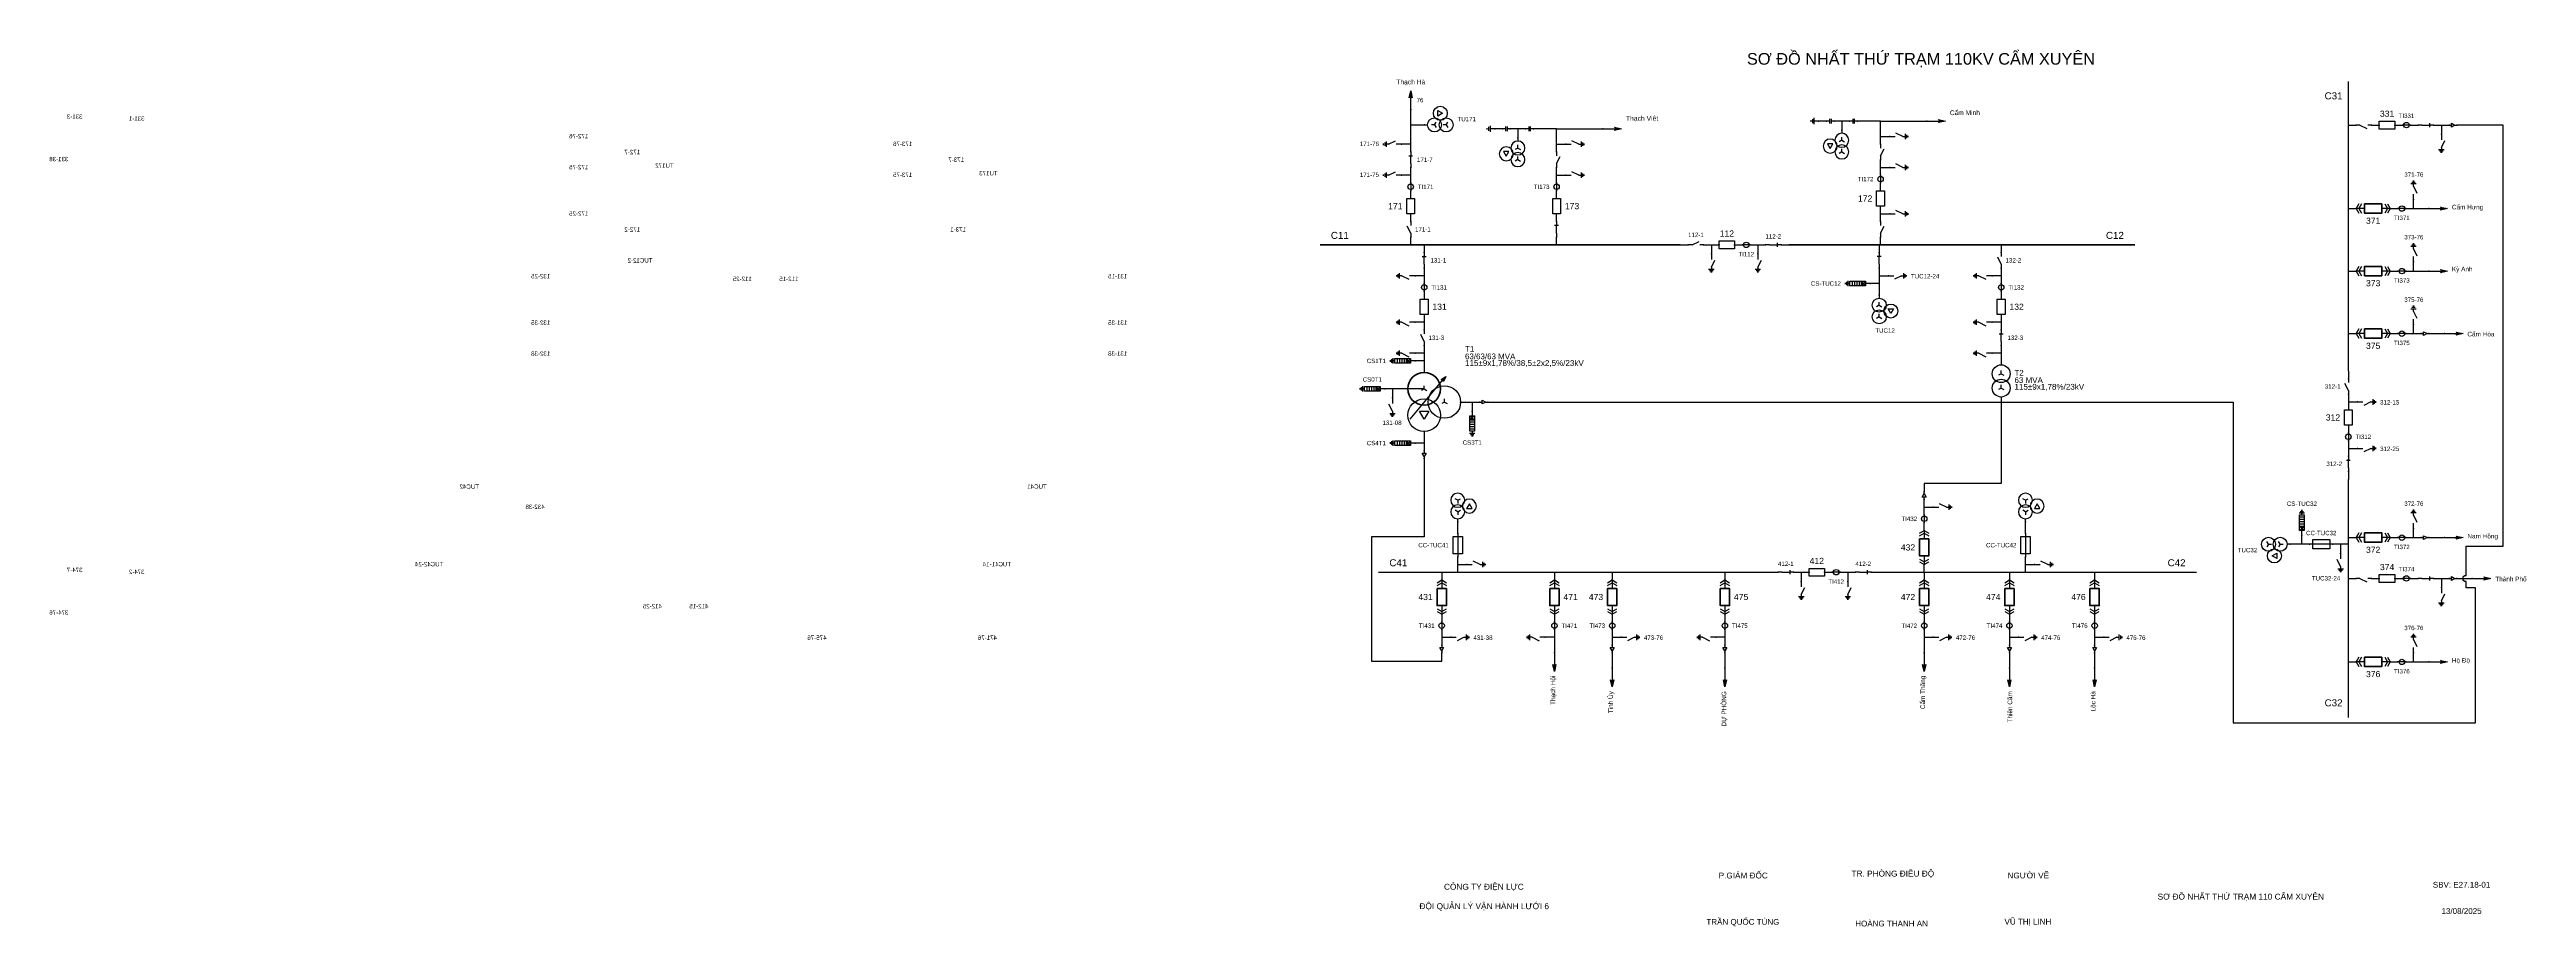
# Model space of a CAD drawing. Header units: millimetres. Extents: x -387 to 411, y 7 to 290.
import ezdxf

# ---------------------------------------------------------------- set-up
doc = ezdxf.new("R2010")
doc.units = ezdxf.units.MM
for name, color, linetype, lineweight in [('BUSBAR_110KV', 1, 'Continuous', 50), ('BUSBAR_22KV', 5, 'Continuous', 50), ('BUSBAR_35KV', 30, 'Continuous', 50), ('GROUND', 3, 'Continuous', 25), ('HV_110KV', 1, 'Continuous', 25), ('MV_22KV', 5, 'Continuous', 25), ('MV_35KV', 30, 'Continuous', 25)]:
    doc.layers.add(name, color=color, linetype=linetype, lineweight=lineweight)
doc.layers.add('SYM_PORTS', color=8, linetype='Continuous', plot=False)
doc.layers.add('TEXT', color=7, linetype='Continuous')
doc.styles.add('SLD_TEXT', font='arial.ttf')

# ---------------------------------------------------------------- blocks, each defined once
blk = doc.blocks.new('SYM_DISCONNECTOR_OPEN')
at = {"lineweight": 25}
for points in [[(0, -1.25), (-1.125, 1)], [(0, 2.5), (0, 1.25)], [(0, -1.25), (0, -2.5)]]:
    blk.add_lwpolyline(points, dxfattribs=at)
at = {"layer": 'SYM_PORTS'}
for p in [(0, 2.5), (0, -2.5)]:
    blk.add_point(p, dxfattribs=at)
blk.add_attdef('DEVICE_CODE', (1, -0.5), '', height=2)
blk = doc.blocks.new('SYM_CIRCUIT_BREAKER')
at = {"lineweight": 25}
blk.add_lwpolyline([(-1.25, 2.5), (1.25, 2.5), (1.25, -2.5), (-1.25, -2.5)], close=True, dxfattribs=at)
at = {"layer": 'SYM_PORTS'}
for p in [(0, 2.5), (0, -2.5)]:
    blk.add_point(p, dxfattribs=at)
blk.add_attdef('DEVICE_CODE', (2.25, -0.5), '', height=2)
at = {"flags": 1}
blk.add_attdef('RATING', (2.25, -3.5), '', height=2, dxfattribs=at)
blk = doc.blocks.new('SYM_CURRENT_TRANSFORMER')
at = {"lineweight": 25}
blk.add_lwpolyline([(0, 1.25), (0, -1.25)], dxfattribs=at)
blk.add_circle((0, 0), 0.875, dxfattribs=at)
at = {"layer": 'SYM_PORTS'}
for p in [(0, 1.25), (0, -1.25)]:
    blk.add_point(p, dxfattribs=at)
blk.add_attdef('DEVICE_CODE', (1.875, -1.75), '', height=2)
at = {"flags": 1}
blk.add_attdef('RATIO', (1.875, -4.75), '', height=2, dxfattribs=at)
blk = doc.blocks.new('SYM_EARTHING_SWITCH_OPEN')
at = {"lineweight": 25}
for points in [[(0, -1.25), (-1.125, 1)], [(0, 3), (0, 1.25)], [(-0.875, -2), (0.875, -2)], [(-0.5625, -2.4375), (0.5625, -2.4375)], [(-0.25, -2.875), (0.25, -2.875)], [(0, -1.25), (0, -2)]]:
    blk.add_lwpolyline(points, dxfattribs=at)
at = {"layer": 'SYM_PORTS'}
blk.add_point((0, 3), dxfattribs=at)
blk.add_attdef('DEVICE_CODE', (1.875, 0), '', height=2)
blk = doc.blocks.new('SYM_DISCONNECTOR_CLOSED')
at = {"lineweight": 25}
for points in [[(-0.625, 1.25), (0.625, 1.25)], [(0, 2.5), (0, 1.25)], [(0, -1.25), (0, 1.5)], [(0, -1.25), (0, -2.5)]]:
    blk.add_lwpolyline(points, dxfattribs=at)
at = {"layer": 'SYM_PORTS'}
for p in [(0, 2.5), (0, -2.5)]:
    blk.add_point(p, dxfattribs=at)
blk.add_attdef('DEVICE_CODE', (1.625, -0.5), '', height=2)
blk = doc.blocks.new('SYM_VOLTAGE_TRANSFORMER')
at = {"lineweight": 25}
for points in [[(0, 1.375), (-0.8625, 0.875)], [(0, 4.625), (0, 3.625)], [(0, 1.375), (0, 2.375)], [(0, 1.375), (0.8625, 0.875)], [(0, -2.375), (-0.8625, -2.875)], [(0, -2.375), (0, -1.375)], [(0, -2.375), (0.8625, -2.875)]]:
    blk.add_lwpolyline(points, dxfattribs=at)
blk.add_lwpolyline([(2.875, 0.25), (4.625, 0.25), (3.75, -1.25)], close=True, dxfattribs=at)
for centre in [(0, 1.375), (3.75, -0.5), (0, -2.375)]:
    blk.add_circle(centre, 2.25, dxfattribs=at)
at = {"layer": 'SYM_PORTS'}
blk.add_point((0, 4.625), dxfattribs=at)
blk.add_attdef('DEVICE_CODE', (7, 1.625), '', height=2)
at = {"flags": 1}
blk.add_attdef('RATIO', (7, -1.375), '', height=2, dxfattribs=at)
blk = doc.blocks.new('SYM_LINE_FEEDER_ARROW')
blk.add_hatch(color=7).paths.add_polyline_path([(0, -3), (-0.5, -0.75), (0, -1.25), (0.5, -0.75)])
at = {"lineweight": 25}
blk.add_lwpolyline([(0, 3), (0, -1.25)], dxfattribs=at)
blk.add_lwpolyline([(0, -3), (-0.5, -0.75), (0, -1.25), (0.5, -0.75)], close=True, dxfattribs=at)
at = {"layer": 'SYM_PORTS'}
blk.add_point((0, 3), dxfattribs=at)
blk.add_attdef('LINE_NAME', (1.5, 0), '', height=2)
blk = doc.blocks.new('SYM_COUPLING_CAPACITOR')
at = {"lineweight": 25}
for points in [[(-0.75, 0.25), (0.75, 0.25)], [(0, 1.25), (0, 0.25)], [(-0.75, -0.25), (0.75, -0.25)], [(0, -0.25), (0, -1.25)]]:
    blk.add_lwpolyline(points, dxfattribs=at)
at = {"layer": 'SYM_PORTS'}
for p in [(0, 1.25), (0, -1.25)]:
    blk.add_point(p, dxfattribs=at)
blk.add_attdef('DEVICE_CODE', (1.75, -1.75), '', height=2)
blk = doc.blocks.new('SYM_GROUND_SYMBOL')
at = {"lineweight": 25}
for points in [[(0, 1.25), (0, -0.25)], [(-1, -0.25), (1, -0.25)], [(-0.625, -0.75), (0.625, -0.75)], [(-0.25, -1.25), (0.25, -1.25)]]:
    blk.add_lwpolyline(points, dxfattribs=at)
at = {"layer": 'SYM_PORTS'}
blk.add_point((0, 1.25), dxfattribs=at)
blk = doc.blocks.new('SYM_SURGE_ARRESTER')
at = {"lineweight": 25}
for points in [[(-0.75, 2.5), (0.75, 2.5), (0.75, 1.25), (-0.75, 1.25)], [(-0.75, 1.25), (0.75, 1.25), (0.75, -2.5), (-0.75, -2.5)]]:
    blk.add_lwpolyline(points, close=True, dxfattribs=at)
for points in [[(-0.75, 2.5), (0.75, 1.25)], [(0.75, 2.5), (-0.75, 1.25)], [(-0.75, 0.5), (0.75, 0.5)], [(0, 4), (0, 2.5)], [(-0.875, -3.125), (0.875, -3.125)], [(-0.75, -0.25), (0.75, -0.25)], [(-0.75, -1), (0.75, -1)], [(-0.75, -1.75), (0.75, -1.75)], [(-0.5625, -3.5625), (0.5625, -3.5625)], [(-0.25, -4), (0.25, -4)], [(0, -2.5), (0, -3.125)]]:
    blk.add_lwpolyline(points, dxfattribs=at)
at = {"layer": 'SYM_PORTS'}
blk.add_point((0, 4), dxfattribs=at)
blk.add_attdef('DEVICE_CODE', (1.875, 1), '', height=2)
blk = doc.blocks.new('SYM_TRANSFORMER_3W')
blk.add_hatch(color=7).paths.add_polyline_path([(3.75, 8.25), (3.0125, 6.575), (2.2375, 7.225)])
at = {"lineweight": 25}
for points in [[(3.75, 8.25), (3.0125, 6.575), (2.2375, 7.225)], [(-4.75, -3), (-1.75, -3), (-3.25, -5.5)]]:
    blk.add_lwpolyline(points, close=True, dxfattribs=at)
for points in [[(-3.25, 4.25), (-8.5, 4.25)], [(-7.75, -5.5), (3.0125, 7.35)], [(-3.25, 4.25), (-4.1125, 3.75)], [(-3.25, 4.25), (-3.25, 5.25)], [(-3.25, 4.25), (-2.3875, 3.75)], [(3.25, 0), (2.3875, -0.5)], [(3.25, 0), (3.25, 1)], [(3.25, 0), (4.1125, -0.5)]]:
    blk.add_lwpolyline(points, dxfattribs=at)
at = {"lineweight": 50}
blk.add_circle((-3.25, 4.25), 5.25, dxfattribs=at)
at = {"lineweight": 25}
for centre in [(-3.25, -4.25), (3.25, 0)]:
    blk.add_circle(centre, 5.25, dxfattribs=at)
at = {"layer": 'SYM_PORTS'}
for p in [(-3.25, 9.5), (-8.5, 4.25), (8.5, 0), (-3.25, -9.5)]:
    blk.add_point(p, dxfattribs=at)
blk.add_attdef('DEVICE_CODE', (9.5, 6.5), '', height=2)
at = {"flags": 1}
for tag, p in [('VOLTAGE_RATIO', (9.5, 0.5)), ('POWER', (9.5, 3.5))]:
    blk.add_attdef(tag, p, '', height=2, dxfattribs=at)
blk = doc.blocks.new('SYM_CABLE_TERMINATION')
at = {"lineweight": 25}
blk.add_lwpolyline([(-0.625, 0.5), (0.625, 0.5), (0, -0.625)], close=True, dxfattribs=at)
for points in [[(0, 1.25), (0, 0.5)], [(0, -0.625), (0, -1.25)]]:
    blk.add_lwpolyline(points, dxfattribs=at)
at = {"layer": 'SYM_PORTS'}
for p in [(0, 1.25), (0, -1.25)]:
    blk.add_point(p, dxfattribs=at)
blk = doc.blocks.new('SYM_TRANSFORMER_2W')
at = {"lineweight": 25}
for points in [[(0, 2.3125), (-0.8625, 1.8125)], [(0, 2.3125), (0, 3.3125)], [(0, 2.3125), (0.8625, 1.8125)], [(0, -2.3125), (-0.8625, -2.8125)], [(0, -2.3125), (0, -1.3125)], [(0, -2.3125), (0.8625, -2.8125)]]:
    blk.add_lwpolyline(points, dxfattribs=at)
for centre in [(0, 2.3125), (0, -2.3125)]:
    blk.add_circle(centre, 2.875, dxfattribs=at)
at = {"layer": 'SYM_PORTS'}
for p in [(0, 5.1875), (0, -5.1875)]:
    blk.add_point(p, dxfattribs=at)
blk.add_attdef('DEVICE_CODE', (3.875, 2.1875), '', height=2)
at = {"flags": 1}
for tag, p in [('POWER', (3.875, -0.8125)), ('VOLTAGE_RATIO', (3.875, -3.8125))]:
    blk.add_attdef(tag, p, '', height=2, dxfattribs=at)
blk = doc.blocks.new('SYM_DRAWOUT_BREAKER')
at = {"lineweight": 25}
for points in [[(-1.5, 4.625), (0, 5.5), (1.5, 4.625)], [(-1.5, 3.75), (0, 4.625), (1.5, 3.75)], [(0, 5.5), (0, 2.75)], [(-1.5, -3.75), (0, -4.625), (1.5, -3.75)], [(-1.5, -4.625), (0, -5.5), (1.5, -4.625)], [(0, -2.75), (0, -5.5)]]:
    blk.add_lwpolyline(points, dxfattribs=at)
at = {"lineweight": 35}
blk.add_lwpolyline([(-1.5, 2.75), (1.5, 2.75), (1.5, -2.75), (-1.5, -2.75)], close=True, dxfattribs=at)
at = {"layer": 'SYM_PORTS'}
for p in [(0, 5.5), (0, -5.5)]:
    blk.add_point(p, dxfattribs=at)
blk.add_attdef('DEVICE_CODE', (2.5, 2.5), '', height=2)
at = {"flags": 1}
blk.add_attdef('RATING', (2.5, -0.5), '', height=2, dxfattribs=at)
blk = doc.blocks.new('SYM_FUSE_DISCONNECTOR')
at = {"lineweight": 25}
blk.add_lwpolyline([(-1.5, 2.75), (1.5, 2.75), (1.5, -2.75), (-1.5, -2.75)], close=True, dxfattribs=at)
blk.add_lwpolyline([(0, 3.75), (0, -3.75)], dxfattribs=at)
at = {"layer": 'SYM_PORTS'}
for p in [(0, 3.75), (0, -3.75)]:
    blk.add_point(p, dxfattribs=at)
blk.add_attdef('DEVICE_CODE', (2.5, 0.75), '', height=2)
at = {"flags": 1}
blk.add_attdef('RATING', (2.5, -2.25), '', height=2, dxfattribs=at)

msp = doc.modelspace()

# ---------------------------------------------------------------- linework, layer by layer
at = {"layer": 'BUSBAR_110KV', "const_width": 0.459}
for points in [[(22.4, 227.04), (138.51, 227.04)], [(173.42, 227.04), (284.88, 227.04)]]:
    msp.add_lwpolyline(points, dxfattribs=at)
at = {"layer": 'BUSBAR_22KV', "const_width": 0.459}
for points in [[(41.23, 121.54), (167.47, 121.54)], [(202.39, 121.54), (304.73, 121.54)]]:
    msp.add_lwpolyline(points, dxfattribs=at)
at = {"layer": 'BUSBAR_35KV', "const_width": 0.459}
for points in [[(353.61, 279.75), (353.61, 186.39)], [(353.61, 151.47), (353.61, 74.7)]]:
    msp.add_lwpolyline(points, dxfattribs=at)
at = {"layer": 'GROUND'}
for points in [[(81.2, 264.44), (78.71, 264.44)], [(185.52, 266.93), (183.03, 266.93)]]:
    msp.add_lwpolyline(points, dxfattribs=at)
at = {"layer": 'HV_110KV'}
for points in [[(51.66, 265.69), (51.66, 270.66)], [(51.66, 259.47), (51.66, 265.69)], [(51.66, 265.69), (56.07, 265.69)], [(86.19, 264.44), (83.7, 264.44)], [(88.68, 264.44), (86.19, 264.44)], [(86.19, 264.44), (86.19, 261.5)], [(98.64, 264.44), (91.18, 264.44)], [(98.64, 259.47), (98.64, 264.44)], [(98.64, 264.44), (113.57, 264.44)], [(190.51, 266.93), (188.02, 266.93)], [(193, 266.93), (190.51, 266.93)], [(190.51, 266.93), (190.51, 263.99)], [(202.96, 266.93), (195.5, 266.93)], [(202.96, 261.96), (202.96, 266.93)], [(202.96, 266.93), (217.89, 266.93)], [(51.66, 259.47), (48.72, 259.47)], [(51.66, 256.98), (51.66, 259.47)], [(98.64, 256.98), (98.64, 259.47)], [(98.64, 259.47), (101.58, 259.47)], [(202.96, 259.47), (202.96, 261.96)], [(202.96, 261.96), (205.9, 261.96)], [(51.66, 249.49), (48.72, 249.49)], [(51.66, 249.49), (51.66, 251.98)], [(51.66, 247), (51.66, 249.49)], [(98.64, 249.49), (98.64, 251.98)], [(98.64, 247), (98.64, 249.49)], [(98.64, 249.49), (101.58, 249.49)], [(202.96, 251.98), (202.96, 254.47)], [(202.96, 249.49), (202.96, 251.98)], [(202.96, 251.98), (205.9, 251.98)], [(51.66, 242.02), (51.66, 244.5)], [(98.64, 242.02), (98.64, 244.5)], [(202.96, 244.5), (202.96, 246.99)], [(202.96, 237.02), (202.96, 239.5)], [(51.66, 234.53), (51.66, 237.02)], [(98.64, 234.53), (98.64, 237.02)], [(202.96, 234.53), (202.96, 237.02)], [(202.96, 237.02), (205.9, 237.02)], [(51.66, 227.04), (51.66, 229.53)], [(56, 227.04), (56, 224.55)], [(98.64, 227.04), (98.64, 229.53)], [(138.51, 227.04), (141, 227.04)], [(146, 227.04), (148.48, 227.04)], [(148.48, 227.04), (148.48, 224.1)], [(148.48, 227.04), (150.97, 227.04)], [(155.97, 227.04), (158.46, 227.04)], [(160.96, 227.04), (163.45, 227.04)], [(163.45, 227.04), (163.45, 224.1)], [(163.45, 227.04), (165.94, 227.04)], [(170.94, 227.04), (173.42, 227.04)], [(202.54, 227.04), (202.54, 224.55)], [(202.96, 227.04), (202.96, 229.53)], [(241.81, 227.04), (241.81, 224.55)], [(56, 217.06), (53.06, 217.06)], [(56, 219.55), (56, 217.06)], [(56, 217.06), (56, 214.58)], [(202.54, 219.55), (202.54, 217.06)], [(202.54, 217.06), (205.48, 217.06)], [(202.54, 217.06), (202.54, 214.58)], [(241.81, 217.06), (238.87, 217.06)], [(241.81, 219.55), (241.81, 217.06)], [(241.81, 217.06), (241.81, 214.58)], [(56, 212.08), (56, 209.59)], [(202.54, 214.58), (199.6, 214.58)], [(202.54, 214.58), (202.54, 210.84)], [(241.81, 212.08), (241.81, 209.59)], [(56, 202.1), (53.06, 202.1)], [(56, 204.59), (56, 202.1)], [(56, 202.1), (56, 199.61)], [(241.81, 202.1), (238.87, 202.1)], [(241.81, 204.59), (241.81, 202.1)], [(241.81, 202.1), (241.81, 199.61)], [(56, 192.12), (53.06, 192.12)], [(56, 194.61), (56, 192.12)], [(56, 192.12), (56, 189.64)], [(241.81, 192.12), (238.87, 192.12)], [(241.81, 194.61), (241.81, 192.12)], [(241.81, 192.12), (241.81, 188.39)], [(56, 189.64), (53.06, 189.64)], [(56, 189.64), (56, 185.9)], [(45.77, 180.65), (43.28, 180.65)], [(50.75, 180.65), (45.77, 180.65)], [(45.77, 180.65), (45.77, 177.71)]]:
    msp.add_lwpolyline(points, dxfattribs=at)
at = {"layer": 'MV_22KV'}
for points in [[(241.81, 178.02), (241.81, 175.32), (241.81, 150.19), (217.01, 150.19), (217.01, 147.49)], [(56, 163.17), (53.06, 163.17)], [(56, 166.9), (56, 163.17)], [(56, 163.17), (56, 160.68)], [(56, 158.18), (56, 155.48), (56, 132.98), (39, 132.98), (39, 92.89), (61.64, 92.89), (61.64, 95.59)], [(217.01, 142.5), (217.01, 144.99)], [(66.8, 134.02), (66.8, 137.75)], [(217.01, 140.02), (217.01, 142.5)], [(217.01, 142.5), (219.95, 142.5)], [(217.01, 135.03), (217.01, 137.52)], [(249.62, 134.02), (249.62, 137.75)], [(61.64, 121.54), (61.64, 119.05)], [(66.8, 124.03), (66.8, 126.52)], [(66.8, 121.54), (66.8, 124.03)], [(66.8, 124.03), (69.74, 124.03)], [(97.94, 121.54), (97.94, 119.05)], [(116.54, 121.54), (116.54, 119.05)], [(152.84, 121.54), (152.84, 119.05)], [(167.47, 121.54), (169.96, 121.54)], [(174.96, 121.54), (177.45, 121.54)], [(177.45, 121.54), (177.45, 118.6)], [(177.45, 121.54), (179.93, 121.54)], [(184.93, 121.54), (187.42, 121.54)], [(189.92, 121.54), (192.41, 121.54)], [(192.41, 121.54), (192.41, 118.6)], [(192.41, 121.54), (194.9, 121.54)], [(199.9, 121.54), (202.39, 121.54)], [(217.01, 121.54), (217.01, 124.03)], [(217.01, 121.54), (217.01, 119.05)], [(244.46, 121.54), (244.46, 119.05)], [(249.62, 124.03), (249.62, 126.52)], [(249.62, 121.54), (249.62, 124.03)], [(249.62, 124.03), (252.56, 124.03)], [(271.91, 121.54), (271.91, 119.05)], [(61.64, 108.05), (61.64, 105.56)], [(97.94, 108.05), (97.94, 105.56)], [(116.54, 108.05), (116.54, 105.56)], [(152.84, 108.05), (152.84, 105.56)], [(217.01, 108.05), (217.01, 105.56)], [(244.46, 108.05), (244.46, 105.56)], [(271.91, 108.05), (271.91, 105.56)], [(61.64, 103.06), (61.64, 100.58)], [(61.64, 100.58), (64.58, 100.58)], [(61.64, 100.58), (61.64, 98.09)], [(97.94, 100.58), (95, 100.58)], [(97.94, 103.06), (97.94, 100.58)], [(97.94, 100.58), (97.94, 95.6)], [(116.54, 103.06), (116.54, 100.58)], [(116.54, 100.58), (119.48, 100.58)], [(116.54, 100.58), (116.54, 98.09)], [(152.84, 100.58), (149.9, 100.58)], [(152.84, 103.06), (152.84, 100.58)], [(152.84, 100.58), (152.84, 98.09)], [(217.01, 103.06), (217.01, 100.58)], [(217.01, 100.58), (219.95, 100.58)], [(217.01, 100.58), (217.01, 95.6)], [(244.46, 103.06), (244.46, 100.58)], [(244.46, 100.58), (247.4, 100.58)], [(244.46, 100.58), (244.46, 98.09)], [(271.91, 103.06), (271.91, 100.58)], [(271.91, 100.58), (274.85, 100.58)], [(271.91, 100.58), (271.91, 98.09)], [(116.54, 95.59), (116.54, 90.61)], [(152.84, 95.59), (152.84, 90.61)], [(244.46, 95.59), (244.46, 90.61)], [(271.91, 95.59), (271.91, 90.61)]]:
    msp.add_lwpolyline(points, dxfattribs=at)
at = {"layer": 'MV_35KV'}
msp.add_lwpolyline([(76.47, 176.4), (79.17, 176.4), (316.5, 176.4), (316.5, 72.98), (394.5, 72.98), (394.5, 116.48), (391.5, 116.48), (391.5, 118.53, -1), (391.5, 120.53), (391.5, 129.98), (403.5, 129.98), (403.5, 265.62), (391.23, 265.62), (388.53, 265.62)], format="xyb", dxfattribs=at)
for points in [[(353.61, 265.62), (356.09, 265.62)], [(361.09, 265.62), (363.58, 265.62)], [(368.58, 265.62), (371.07, 265.62)], [(373.57, 265.62), (376.06, 265.62)], [(381.06, 265.62), (383.55, 265.62)], [(383.55, 265.62), (383.55, 262.68)], [(383.55, 265.62), (386.03, 265.62)], [(374.57, 238.74), (374.57, 241.68)], [(353.61, 238.74), (356.09, 238.74)], [(367.09, 238.74), (369.58, 238.74)], [(372.08, 238.74), (374.57, 238.74)], [(374.57, 238.74), (379.55, 238.74)], [(353.61, 218.58), (356.09, 218.58)], [(367.09, 218.58), (369.58, 218.58)], [(372.08, 218.58), (374.57, 218.58)], [(374.57, 218.58), (374.57, 221.52)], [(374.57, 218.58), (379.55, 218.58)], [(374.57, 198.43), (374.57, 201.37)], [(353.61, 198.43), (356.09, 198.43)], [(367.09, 198.43), (369.58, 198.43)], [(372.08, 198.43), (374.57, 198.43)], [(374.57, 198.43), (377.06, 198.43)], [(379.56, 198.43), (384.53, 198.43)], [(353.61, 186.39), (353.61, 183.9)], [(67.75, 176.4), (71.48, 176.4)], [(71.48, 176.4), (71.48, 173.46)], [(71.48, 176.4), (73.97, 176.4)], [(353.61, 178.9), (353.61, 176.41)], [(353.61, 176.41), (356.55, 176.41)], [(353.61, 176.41), (353.61, 173.92)], [(353.61, 168.92), (353.61, 166.43)], [(353.61, 163.93), (353.61, 161.45)], [(353.61, 161.45), (356.55, 161.45)], [(353.61, 161.45), (353.61, 158.96)], [(353.61, 153.96), (353.61, 151.47)], [(374.57, 132.7), (374.57, 135.64)], [(338.64, 130.55), (334.91, 130.55)], [(338.64, 130.55), (338.64, 133.49)], [(341.13, 130.55), (338.64, 130.55)], [(351.12, 130.55), (348.63, 130.55)], [(353.61, 130.55), (351.12, 130.55)], [(351.12, 130.55), (351.12, 127.61)], [(353.61, 132.7), (356.09, 132.7)], [(367.09, 132.7), (369.58, 132.7)], [(372.08, 132.7), (374.57, 132.7)], [(374.57, 132.7), (377.06, 132.7)], [(379.56, 132.7), (384.53, 132.7)], [(353.61, 119.53), (356.09, 119.53)], [(361.09, 119.53), (363.58, 119.53)], [(368.58, 119.53), (371.07, 119.53)], [(373.57, 119.53), (376.06, 119.53)], [(381.06, 119.53), (383.55, 119.53)], [(383.55, 119.53), (383.55, 116.58)], [(383.55, 119.53), (386.03, 119.53)], [(388.53, 119.53), (393.51, 119.53)], [(353.61, 92.64), (356.09, 92.64)], [(367.09, 92.64), (369.58, 92.64)], [(372.08, 92.64), (374.57, 92.64)], [(374.57, 92.64), (374.57, 95.58)], [(374.57, 92.64), (379.55, 92.64)]]:
    msp.add_lwpolyline(points, dxfattribs=at)

# ---------------------------------------------------------------- block references
at = {"layer": 'GROUND', "rotation": 270}
for p in [(77.46, 264.44), (181.78, 266.93)]:
    msp.add_blockref('SYM_GROUND_SYMBOL', p, dxfattribs=at)
at = {"layer": 'HV_110KV'}
for name, p, rotation in [('SYM_LINE_FEEDER_ARROW', (51.66, 273.66), 180), ('SYM_COUPLING_CAPACITOR', (82.45, 264.44), 270), ('SYM_COUPLING_CAPACITOR', (89.93, 264.44), 270), ('SYM_LINE_FEEDER_ARROW', (116.57, 264.44), 90), ('SYM_COUPLING_CAPACITOR', (186.77, 266.93), 270), ('SYM_COUPLING_CAPACITOR', (194.25, 266.93), 270), ('SYM_LINE_FEEDER_ARROW', (220.89, 266.93), 90)]:
    msp.add_blockref(name, p, dxfattribs=dict(at, rotation=rotation))
ref = msp.add_blockref('SYM_VOLTAGE_TRANSFORMER', (60.7, 265.69), dxfattribs=dict(at, rotation=90))
ref.add_attrib('DEVICE_CODE', 'TU171', (66.73, 266.86), dxfattribs={"layer": 'TEXT', "height": 1.416, "style": 'SLD_TEXT'})
ref = msp.add_blockref('SYM_VOLTAGE_TRANSFORMER', (190.51, 259.37), dxfattribs=dict(at, xscale=-1))
ref.add_attrib('DEVICE_CODE', 'TU172', (185.67, 251.91), dxfattribs={"layer": 'TEXT', "extrusion": (0, 0, -1), "height": 1.416, "style": 'SLD_TEXT'})
ref = msp.add_blockref('SYM_EARTHING_SWITCH_OPEN', (208.9, 261.96), dxfattribs=dict(at, xscale=-1, rotation=90))
ref.add_attrib('DEVICE_CODE', '172-76', (213.18, 261.38), dxfattribs={"layer": 'TEXT', "extrusion": (0, 0, -1), "height": 1.416, "style": 'SLD_TEXT'})
ref = msp.add_blockref('SYM_DISCONNECTOR_OPEN', (202.96, 256.97), dxfattribs=dict(at, xscale=-1))
ref.add_attrib('DEVICE_CODE', '172-7', (196.5, 256.26), dxfattribs={"layer": 'TEXT', "extrusion": (0, 0, -1), "height": 1.416, "style": 'SLD_TEXT'})
ref = msp.add_blockref('SYM_EARTHING_SWITCH_OPEN', (104.58, 259.47), dxfattribs=dict(at, xscale=-1, rotation=90))
ref.add_attrib('DEVICE_CODE', '173-76', (108.86, 258.89), dxfattribs={"layer": 'TEXT', "extrusion": (0, 0, -1), "height": 1.416, "style": 'SLD_TEXT'})
ref = msp.add_blockref('SYM_DISCONNECTOR_OPEN', (98.64, 254.48), dxfattribs=dict(at, xscale=-1))
ref.add_attrib('DEVICE_CODE', '173-7', (92.18, 253.78), dxfattribs={"layer": 'TEXT', "extrusion": (0, 0, -1), "height": 1.416, "style": 'SLD_TEXT'})
ref = msp.add_blockref('SYM_VOLTAGE_TRANSFORMER', (86.19, 256.88), dxfattribs=dict(at, xscale=-1))
ref.add_attrib('DEVICE_CODE', 'TU173', (81.35, 249.43), dxfattribs={"layer": 'TEXT', "extrusion": (0, 0, -1), "height": 1.416, "style": 'SLD_TEXT'})
ref = msp.add_blockref('SYM_EARTHING_SWITCH_OPEN', (45.72, 259.47), dxfattribs=dict(at, rotation=270))
ref.add_attrib('DEVICE_CODE', '171-76', (35.28, 258.89), dxfattribs={"layer": 'TEXT', "height": 1.416, "style": 'SLD_TEXT'})
ref = msp.add_blockref('SYM_DISCONNECTOR_CLOSED', (51.66, 254.48), dxfattribs=at)
ref.add_attrib('DEVICE_CODE', '171-7', (53.69, 253.77), dxfattribs={"layer": 'TEXT', "height": 1.416, "style": 'SLD_TEXT'})
ref = msp.add_blockref('SYM_EARTHING_SWITCH_OPEN', (208.9, 251.98), dxfattribs=dict(at, xscale=-1, rotation=90))
ref.add_attrib('DEVICE_CODE', '172-75', (213.18, 251.41), dxfattribs={"layer": 'TEXT', "extrusion": (0, 0, -1), "height": 1.416, "style": 'SLD_TEXT'})
ref = msp.add_blockref('SYM_EARTHING_SWITCH_OPEN', (104.58, 249.49), dxfattribs=dict(at, xscale=-1, rotation=90))
ref.add_attrib('DEVICE_CODE', '173-75', (108.86, 248.92), dxfattribs={"layer": 'TEXT', "extrusion": (0, 0, -1), "height": 1.416, "style": 'SLD_TEXT'})
ref = msp.add_blockref('SYM_EARTHING_SWITCH_OPEN', (45.72, 249.49), dxfattribs=dict(at, rotation=270))
ref.add_attrib('DEVICE_CODE', '171-75', (35.28, 248.92), dxfattribs={"layer": 'TEXT', "height": 1.416, "style": 'SLD_TEXT'})
ref = msp.add_blockref('SYM_CURRENT_TRANSFORMER', (202.96, 248.24), dxfattribs=at)
ref.add_attrib('DEVICE_CODE', 'TI172', (195.62, 247.53), dxfattribs={"layer": 'TEXT', "height": 1.416, "style": 'SLD_TEXT'})
ref = msp.add_blockref('SYM_CIRCUIT_BREAKER', (51.66, 239.52), dxfattribs=at)
ref.add_attrib('DEVICE_CODE', '171', (44.39, 238.52), dxfattribs={"layer": 'TEXT', "height": 1.982, "style": 'SLD_TEXT'})
ref = msp.add_blockref('SYM_CURRENT_TRANSFORMER', (51.66, 245.75), dxfattribs=at)
ref.add_attrib('DEVICE_CODE', 'TI171', (53.94, 245.04), dxfattribs={"layer": 'TEXT', "height": 1.416, "style": 'SLD_TEXT'})
ref = msp.add_blockref('SYM_CURRENT_TRANSFORMER', (98.64, 245.75), dxfattribs=at)
ref.add_attrib('DEVICE_CODE', 'TI173', (91.31, 245.06), dxfattribs={"layer": 'TEXT', "height": 1.416, "style": 'SLD_TEXT'})
ref = msp.add_blockref('SYM_CIRCUIT_BREAKER', (98.64, 239.52), dxfattribs=at)
ref.add_attrib('DEVICE_CODE', '173', (101.3, 238.54), dxfattribs={"layer": 'TEXT', "height": 1.983, "style": 'SLD_TEXT'})
ref = msp.add_blockref('SYM_CIRCUIT_BREAKER', (202.96, 242), dxfattribs=at)
ref.add_attrib('DEVICE_CODE', '172', (195.69, 241.01), dxfattribs={"layer": 'TEXT', "height": 1.982, "style": 'SLD_TEXT'})
ref = msp.add_blockref('SYM_EARTHING_SWITCH_OPEN', (208.9, 237.02), dxfattribs=dict(at, xscale=-1, rotation=90))
ref.add_attrib('DEVICE_CODE', '172-25', (213.18, 236.44), dxfattribs={"layer": 'TEXT', "extrusion": (0, 0, -1), "height": 1.416, "style": 'SLD_TEXT'})
ref = msp.add_blockref('SYM_DISCONNECTOR_OPEN', (202.96, 232.03), dxfattribs=dict(at, xscale=-1))
ref.add_attrib('DEVICE_CODE', '172-2', (196.5, 231.32), dxfattribs={"layer": 'TEXT', "extrusion": (0, 0, -1), "height": 1.416, "style": 'SLD_TEXT'})
ref = msp.add_blockref('SYM_DISCONNECTOR_CLOSED', (98.64, 232.03), dxfattribs=dict(at, xscale=-1))
ref.add_attrib('DEVICE_CODE', '173-1', (91.56, 231.33), dxfattribs={"layer": 'TEXT', "extrusion": (0, 0, -1), "height": 1.416, "style": 'SLD_TEXT'})
ref = msp.add_blockref('SYM_DISCONNECTOR_OPEN', (51.66, 232.03), dxfattribs=at)
ref.add_attrib('DEVICE_CODE', '171-1', (53.06, 231.32), dxfattribs={"layer": 'TEXT', "height": 1.416, "style": 'SLD_TEXT'})
ref = msp.add_blockref('SYM_CIRCUIT_BREAKER', (153.47, 227.04), dxfattribs=dict(at, rotation=270))
ref.add_attrib('DEVICE_CODE', '112', (151.17, 229.7), dxfattribs={"layer": 'TEXT', "height": 1.982, "style": 'SLD_TEXT'})
ref = msp.add_blockref('SYM_DISCONNECTOR_CLOSED', (202.54, 222.05), dxfattribs=dict(at, xscale=-1))
ref.add_attrib('DEVICE_CODE', 'TUC12-2', (192.49, 221.34), dxfattribs={"layer": 'TEXT', "extrusion": (0, 0, -1), "height": 1.416, "style": 'SLD_TEXT'})
ref = msp.add_blockref('SYM_EARTHING_SWITCH_OPEN', (163.45, 221.1), dxfattribs=dict(at, xscale=-1))
ref.add_attrib('DEVICE_CODE', '112-25', (160.5, 215.4), dxfattribs={"layer": 'TEXT', "extrusion": (0, 0, -1), "height": 1.416, "style": 'SLD_TEXT'})
ref = msp.add_blockref('SYM_EARTHING_SWITCH_OPEN', (148.48, 221.1), dxfattribs=dict(at, xscale=-1))
ref.add_attrib('DEVICE_CODE', '112-15', (145.53, 215.4), dxfattribs={"layer": 'TEXT', "extrusion": (0, 0, -1), "height": 1.416, "style": 'SLD_TEXT'})
ref = msp.add_blockref('SYM_DISCONNECTOR_CLOSED', (56, 222.05), dxfattribs=at)
ref.add_attrib('DEVICE_CODE', '131-1', (58.03, 221.35), dxfattribs={"layer": 'TEXT', "height": 1.416, "style": 'SLD_TEXT'})
ref = msp.add_blockref('SYM_DISCONNECTOR_OPEN', (143.5, 227.04), dxfattribs=dict(at, rotation=270))
ref.add_attrib('DEVICE_CODE', '112-1', (140.97, 229.57), dxfattribs={"layer": 'TEXT', "height": 1.416, "style": 'SLD_TEXT'})
ref = msp.add_blockref('SYM_CURRENT_TRANSFORMER', (159.71, 227.04), dxfattribs=dict(at, rotation=270))
ref.add_attrib('DEVICE_CODE', 'TI112', (157.18, 223.34), dxfattribs={"layer": 'TEXT', "height": 1.416, "style": 'SLD_TEXT'})
ref = msp.add_blockref('SYM_DISCONNECTOR_CLOSED', (168.44, 227.04), dxfattribs=dict(at, rotation=270))
ref.add_attrib('DEVICE_CODE', '112-2', (165.91, 229.07), dxfattribs={"layer": 'TEXT', "height": 1.416, "style": 'SLD_TEXT'})
ref = msp.add_blockref('SYM_DISCONNECTOR_OPEN', (241.81, 222.05), dxfattribs=at)
ref.add_attrib('DEVICE_CODE', '132-2', (243.22, 221.35), dxfattribs={"layer": 'TEXT', "height": 1.416, "style": 'SLD_TEXT'})
ref = msp.add_blockref('SYM_EARTHING_SWITCH_OPEN', (235.87, 217.06), dxfattribs=dict(at, xscale=-1, rotation=270))
ref.add_attrib('DEVICE_CODE', '132-25', (225.44, 216.24), dxfattribs={"layer": 'TEXT', "extrusion": (0, 0, -1), "height": 1.416, "style": 'SLD_TEXT'})
ref = msp.add_blockref('SYM_EARTHING_SWITCH_OPEN', (50.06, 217.06), dxfattribs=dict(at, xscale=-1, rotation=270))
ref.add_attrib('DEVICE_CODE', '131-15', (39.62, 216.24), dxfattribs={"layer": 'TEXT', "extrusion": (0, 0, -1), "height": 1.416, "style": 'SLD_TEXT'})
ref = msp.add_blockref('SYM_SURGE_ARRESTER', (195.6, 214.58), dxfattribs=dict(at, rotation=270))
ref.add_attrib('DEVICE_CODE', 'CS-TUC12', (180.53, 213.87), dxfattribs={"layer": 'TEXT', "height": 1.416, "style": 'SLD_TEXT'})
ref = msp.add_blockref('SYM_EARTHING_SWITCH_OPEN', (208.48, 217.06), dxfattribs=dict(at, rotation=90))
ref.add_attrib('DEVICE_CODE', 'TUC12-24', (212.77, 216.23), dxfattribs={"layer": 'TEXT', "height": 1.416, "style": 'SLD_TEXT'})
ref = msp.add_blockref('SYM_CIRCUIT_BREAKER', (56, 207.09), dxfattribs=at)
ref.add_attrib('DEVICE_CODE', '131', (58.65, 206.11), dxfattribs={"layer": 'TEXT', "height": 1.983, "style": 'SLD_TEXT'})
ref = msp.add_blockref('SYM_CURRENT_TRANSFORMER', (56, 213.33), dxfattribs=at)
ref.add_attrib('DEVICE_CODE', 'TI131', (58.28, 212.63), dxfattribs={"layer": 'TEXT', "height": 1.416, "style": 'SLD_TEXT'})
ref = msp.add_blockref('SYM_VOLTAGE_TRANSFORMER', (202.54, 206.22), dxfattribs=at)
ref.add_attrib('DEVICE_CODE', 'TUC12', (201.29, 198.75), dxfattribs={"layer": 'TEXT', "height": 1.416, "style": 'SLD_TEXT'})
ref = msp.add_blockref('SYM_CIRCUIT_BREAKER', (241.81, 207.09), dxfattribs=at)
ref.add_attrib('DEVICE_CODE', '132', (244.47, 206.11), dxfattribs={"layer": 'TEXT', "height": 1.983, "style": 'SLD_TEXT'})
ref = msp.add_blockref('SYM_CURRENT_TRANSFORMER', (241.81, 213.33), dxfattribs=at)
ref.add_attrib('DEVICE_CODE', 'TI132', (244.09, 212.63), dxfattribs={"layer": 'TEXT', "height": 1.416, "style": 'SLD_TEXT'})
ref = msp.add_blockref('SYM_EARTHING_SWITCH_OPEN', (235.87, 202.1), dxfattribs=dict(at, xscale=-1, rotation=270))
ref.add_attrib('DEVICE_CODE', '132-35', (225.44, 201.28), dxfattribs={"layer": 'TEXT', "extrusion": (0, 0, -1), "height": 1.416, "style": 'SLD_TEXT'})
ref = msp.add_blockref('SYM_EARTHING_SWITCH_OPEN', (50.06, 202.1), dxfattribs=dict(at, xscale=-1, rotation=270))
ref.add_attrib('DEVICE_CODE', '131-35', (39.62, 201.28), dxfattribs={"layer": 'TEXT', "extrusion": (0, 0, -1), "height": 1.416, "style": 'SLD_TEXT'})
ref = msp.add_blockref('SYM_DISCONNECTOR_OPEN', (56, 197.11), dxfattribs=at)
ref.add_attrib('DEVICE_CODE', '131-3', (57.4, 196.41), dxfattribs={"layer": 'TEXT', "height": 1.416, "style": 'SLD_TEXT'})
ref = msp.add_blockref('SYM_DISCONNECTOR_CLOSED', (241.81, 197.11), dxfattribs=at)
ref.add_attrib('DEVICE_CODE', '132-3', (243.84, 196.41), dxfattribs={"layer": 'TEXT', "height": 1.416, "style": 'SLD_TEXT'})
ref = msp.add_blockref('SYM_EARTHING_SWITCH_OPEN', (235.87, 192.12), dxfattribs=dict(at, xscale=-1, rotation=270))
ref.add_attrib('DEVICE_CODE', '132-38', (225.44, 191.3), dxfattribs={"layer": 'TEXT', "extrusion": (0, 0, -1), "height": 1.416, "style": 'SLD_TEXT'})
ref = msp.add_blockref('SYM_EARTHING_SWITCH_OPEN', (50.06, 192.12), dxfattribs=dict(at, xscale=-1, rotation=270))
ref.add_attrib('DEVICE_CODE', '131-38', (39.62, 191.3), dxfattribs={"layer": 'TEXT', "extrusion": (0, 0, -1), "height": 1.416, "style": 'SLD_TEXT'})
ref = msp.add_blockref('SYM_TRANSFORMER_3W', (59.25, 176.4), dxfattribs=at)
ref.add_attrib('DEVICE_CODE', 'T1', (69.15, 192.59), dxfattribs={"layer": 'TEXT', "height": 1.824, "style": 'SLD_TEXT'})
ref = msp.add_blockref('SYM_SURGE_ARRESTER', (39.28, 180.65), dxfattribs=dict(at, rotation=270))
ref.add_attrib('DEVICE_CODE', 'CS0T1', (36.21, 182.96), dxfattribs={"layer": 'TEXT', "height": 1.416, "style": 'SLD_TEXT'})
ref = msp.add_blockref('SYM_SURGE_ARRESTER', (49.06, 189.64), dxfattribs=dict(at, rotation=270))
ref.add_attrib('DEVICE_CODE', 'CS1T1', (37.5, 188.93), dxfattribs={"layer": 'TEXT', "height": 1.416, "style": 'SLD_TEXT'})
ref = msp.add_blockref('SYM_TRANSFORMER_2W', (241.81, 183.2), dxfattribs=at)
ref.add_attrib('DEVICE_CODE', 'T2', (246.09, 184.92), dxfattribs={"layer": 'TEXT', "height": 1.824, "style": 'SLD_TEXT'})
ref = msp.add_blockref('SYM_EARTHING_SWITCH_OPEN', (45.77, 174.71), dxfattribs=at)
ref.add_attrib('DEVICE_CODE', '131-08', (42.57, 169.01), dxfattribs={"layer": 'TEXT', "height": 1.416, "style": 'SLD_TEXT'})
at = {"layer": 'MV_22KV'}
ref = msp.add_blockref('SYM_SURGE_ARRESTER', (49.06, 163.17), dxfattribs=dict(at, rotation=270))
ref.add_attrib('DEVICE_CODE', 'CS4T1', (37.5, 162.46), dxfattribs={"layer": 'TEXT', "height": 1.416, "style": 'SLD_TEXT'})
for name, p in [('SYM_CABLE_TERMINATION', (56, 159.43)), ('SYM_CABLE_TERMINATION', (61.64, 96.84)), ('SYM_CABLE_TERMINATION', (116.54, 96.84)), ('SYM_CABLE_TERMINATION', (152.84, 96.84)), ('SYM_CABLE_TERMINATION', (244.46, 96.84)), ('SYM_CABLE_TERMINATION', (271.91, 96.84)), ('SYM_LINE_FEEDER_ARROW', (97.94, 92.6)), ('SYM_LINE_FEEDER_ARROW', (116.54, 87.61)), ('SYM_LINE_FEEDER_ARROW', (152.84, 87.61)), ('SYM_LINE_FEEDER_ARROW', (217.01, 92.6)), ('SYM_LINE_FEEDER_ARROW', (244.46, 87.61)), ('SYM_LINE_FEEDER_ARROW', (271.91, 87.61))]:
    msp.add_blockref(name, p, dxfattribs=at)
ref = msp.add_blockref('SYM_VOLTAGE_TRANSFORMER', (249.62, 142.37), dxfattribs=dict(at, xscale=-1, rotation=180))
ref.add_attrib('DEVICE_CODE', 'TUC42', (248.37, 148.43), dxfattribs={"layer": 'TEXT', "extrusion": (0, 0, -1), "height": 1.416, "style": 'SLD_TEXT'})
ref = msp.add_blockref('SYM_EARTHING_SWITCH_OPEN', (222.95, 142.5), dxfattribs=dict(at, xscale=-1, rotation=90))
ref.add_attrib('DEVICE_CODE', '432-38', (227.24, 141.93), dxfattribs={"layer": 'TEXT', "extrusion": (0, 0, -1), "height": 1.416, "style": 'SLD_TEXT'})
ref = msp.add_blockref('SYM_VOLTAGE_TRANSFORMER', (66.8, 142.37), dxfattribs=dict(at, xscale=-1, rotation=180))
ref.add_attrib('DEVICE_CODE', 'TUC41', (65.54, 148.43), dxfattribs={"layer": 'TEXT', "extrusion": (0, 0, -1), "height": 1.416, "style": 'SLD_TEXT'})
at = {"layer": 'MV_22KV', "rotation": 180}
msp.add_blockref('SYM_CABLE_TERMINATION', (217.01, 146.24), dxfattribs=at)
at = {"layer": 'MV_22KV'}
ref = msp.add_blockref('SYM_CURRENT_TRANSFORMER', (217.01, 138.77), dxfattribs=at)
ref.add_attrib('DEVICE_CODE', 'TI432', (209.68, 138.07), dxfattribs={"layer": 'TEXT', "height": 1.416, "style": 'SLD_TEXT'})
ref = msp.add_blockref('SYM_FUSE_DISCONNECTOR', (66.8, 130.27), dxfattribs=at)
ref.add_attrib('DEVICE_CODE', 'CC-TUC41', (54.12, 129.56), dxfattribs={"layer": 'TEXT', "height": 1.416, "style": 'SLD_TEXT'})
ref = msp.add_blockref('SYM_DRAWOUT_BREAKER', (217.01, 129.53), dxfattribs=at)
ref.add_attrib('DEVICE_CODE', '432', (209.49, 128.55), dxfattribs={"layer": 'TEXT', "height": 1.983, "style": 'SLD_TEXT'})
ref = msp.add_blockref('SYM_FUSE_DISCONNECTOR', (249.62, 130.27), dxfattribs=at)
ref.add_attrib('DEVICE_CODE', 'CC-TUC42', (236.94, 129.56), dxfattribs={"layer": 'TEXT', "height": 1.416, "style": 'SLD_TEXT'})
ref = msp.add_blockref('SYM_EARTHING_SWITCH_OPEN', (255.56, 124.03), dxfattribs=dict(at, xscale=-1, rotation=90))
ref.add_attrib('DEVICE_CODE', 'TUC42-24', (259.85, 123.45), dxfattribs={"layer": 'TEXT', "extrusion": (0, 0, -1), "height": 1.416, "style": 'SLD_TEXT'})
ref = msp.add_blockref('SYM_EARTHING_SWITCH_OPEN', (72.74, 124.03), dxfattribs=dict(at, xscale=-1, rotation=90))
ref.add_attrib('DEVICE_CODE', 'TUC41-14', (77.02, 123.45), dxfattribs={"layer": 'TEXT', "extrusion": (0, 0, -1), "height": 1.416, "style": 'SLD_TEXT'})
ref = msp.add_blockref('SYM_DISCONNECTOR_CLOSED', (172.46, 121.54), dxfattribs=dict(at, rotation=270))
ref.add_attrib('DEVICE_CODE', '412-1', (169.93, 123.57), dxfattribs={"layer": 'TEXT', "height": 1.416, "style": 'SLD_TEXT'})
ref = msp.add_blockref('SYM_CIRCUIT_BREAKER', (182.43, 121.54), dxfattribs=dict(at, rotation=270))
ref.add_attrib('DEVICE_CODE', '412', (180.13, 124.2), dxfattribs={"layer": 'TEXT', "height": 1.982, "style": 'SLD_TEXT'})
ref = msp.add_blockref('SYM_CURRENT_TRANSFORMER', (188.67, 121.54), dxfattribs=dict(at, rotation=270))
ref.add_attrib('DEVICE_CODE', 'TI412', (186.14, 117.84), dxfattribs={"layer": 'TEXT', "height": 1.416, "style": 'SLD_TEXT'})
ref = msp.add_blockref('SYM_DISCONNECTOR_CLOSED', (197.4, 121.54), dxfattribs=dict(at, rotation=270))
ref.add_attrib('DEVICE_CODE', '412-2', (194.87, 123.57), dxfattribs={"layer": 'TEXT', "height": 1.416, "style": 'SLD_TEXT'})
ref = msp.add_blockref('SYM_EARTHING_SWITCH_OPEN', (192.41, 115.6), dxfattribs=dict(at, xscale=-1))
ref.add_attrib('DEVICE_CODE', '412-25', (189.46, 109.9), dxfattribs={"layer": 'TEXT', "extrusion": (0, 0, -1), "height": 1.416, "style": 'SLD_TEXT'})
ref = msp.add_blockref('SYM_EARTHING_SWITCH_OPEN', (177.45, 115.6), dxfattribs=dict(at, xscale=-1))
ref.add_attrib('DEVICE_CODE', '412-15', (174.49, 109.9), dxfattribs={"layer": 'TEXT', "extrusion": (0, 0, -1), "height": 1.416, "style": 'SLD_TEXT'})
ref = msp.add_blockref('SYM_DRAWOUT_BREAKER', (61.64, 113.55), dxfattribs=at)
ref.add_attrib('DEVICE_CODE', '431', (54.12, 112.57), dxfattribs={"layer": 'TEXT', "height": 1.983, "style": 'SLD_TEXT'})
ref = msp.add_blockref('SYM_DRAWOUT_BREAKER', (97.94, 113.55), dxfattribs=at)
ref.add_attrib('DEVICE_CODE', '471', (100.85, 112.56), dxfattribs={"layer": 'TEXT', "height": 1.982, "style": 'SLD_TEXT'})
ref = msp.add_blockref('SYM_DRAWOUT_BREAKER', (116.54, 113.55), dxfattribs=at)
ref.add_attrib('DEVICE_CODE', '473', (109.02, 112.57), dxfattribs={"layer": 'TEXT', "height": 1.983, "style": 'SLD_TEXT'})
ref = msp.add_blockref('SYM_DRAWOUT_BREAKER', (152.84, 113.55), dxfattribs=at)
ref.add_attrib('DEVICE_CODE', '475', (155.75, 112.58), dxfattribs={"layer": 'TEXT', "height": 1.986, "style": 'SLD_TEXT'})
ref = msp.add_blockref('SYM_DRAWOUT_BREAKER', (217.01, 113.55), dxfattribs=at)
ref.add_attrib('DEVICE_CODE', '472', (209.49, 112.56), dxfattribs={"layer": 'TEXT', "height": 1.982, "style": 'SLD_TEXT'})
ref = msp.add_blockref('SYM_DRAWOUT_BREAKER', (244.46, 113.55), dxfattribs=at)
ref.add_attrib('DEVICE_CODE', '474', (236.94, 112.56), dxfattribs={"layer": 'TEXT', "height": 1.985, "style": 'SLD_TEXT'})
ref = msp.add_blockref('SYM_DRAWOUT_BREAKER', (271.91, 113.55), dxfattribs=at)
ref.add_attrib('DEVICE_CODE', '476', (264.39, 112.57), dxfattribs={"layer": 'TEXT', "height": 1.983, "style": 'SLD_TEXT'})
ref = msp.add_blockref('SYM_CURRENT_TRANSFORMER', (61.64, 104.31), dxfattribs=at)
ref.add_attrib('DEVICE_CODE', 'TI431', (54.3, 103.62), dxfattribs={"layer": 'TEXT', "height": 1.416, "style": 'SLD_TEXT'})
ref = msp.add_blockref('SYM_CURRENT_TRANSFORMER', (97.94, 104.31), dxfattribs=at)
ref.add_attrib('DEVICE_CODE', 'TI471', (100.22, 103.6), dxfattribs={"layer": 'TEXT', "height": 1.416, "style": 'SLD_TEXT'})
ref = msp.add_blockref('SYM_CURRENT_TRANSFORMER', (116.54, 104.31), dxfattribs=at)
ref.add_attrib('DEVICE_CODE', 'TI473', (109.2, 103.62), dxfattribs={"layer": 'TEXT', "height": 1.416, "style": 'SLD_TEXT'})
ref = msp.add_blockref('SYM_CURRENT_TRANSFORMER', (152.84, 104.31), dxfattribs=at)
ref.add_attrib('DEVICE_CODE', 'TI475', (155.12, 103.62), dxfattribs={"layer": 'TEXT', "height": 1.416, "style": 'SLD_TEXT'})
ref = msp.add_blockref('SYM_CURRENT_TRANSFORMER', (217.01, 104.31), dxfattribs=at)
ref.add_attrib('DEVICE_CODE', 'TI472', (209.68, 103.6), dxfattribs={"layer": 'TEXT', "height": 1.416, "style": 'SLD_TEXT'})
ref = msp.add_blockref('SYM_CURRENT_TRANSFORMER', (244.46, 104.31), dxfattribs=at)
ref.add_attrib('DEVICE_CODE', 'TI474', (237.13, 103.61), dxfattribs={"layer": 'TEXT', "height": 1.416, "style": 'SLD_TEXT'})
ref = msp.add_blockref('SYM_CURRENT_TRANSFORMER', (271.91, 104.31), dxfattribs=at)
ref.add_attrib('DEVICE_CODE', 'TI476', (264.58, 103.62), dxfattribs={"layer": 'TEXT', "height": 1.416, "style": 'SLD_TEXT'})
ref = msp.add_blockref('SYM_EARTHING_SWITCH_OPEN', (146.9, 100.58), dxfattribs=dict(at, xscale=-1, rotation=270))
ref.add_attrib('DEVICE_CODE', '475-76', (136.47, 99.75), dxfattribs={"layer": 'TEXT', "extrusion": (0, 0, -1), "height": 1.416, "style": 'SLD_TEXT'})
ref = msp.add_blockref('SYM_EARTHING_SWITCH_OPEN', (92, 100.58), dxfattribs=dict(at, xscale=-1, rotation=270))
ref.add_attrib('DEVICE_CODE', '471-76', (81.57, 99.75), dxfattribs={"layer": 'TEXT', "extrusion": (0, 0, -1), "height": 1.416, "style": 'SLD_TEXT'})
ref = msp.add_blockref('SYM_EARTHING_SWITCH_OPEN', (67.58, 100.58), dxfattribs=dict(at, rotation=90))
ref.add_attrib('DEVICE_CODE', '431-38', (71.86, 99.75), dxfattribs={"layer": 'TEXT', "height": 1.416, "style": 'SLD_TEXT'})
ref = msp.add_blockref('SYM_EARTHING_SWITCH_OPEN', (122.48, 100.58), dxfattribs=dict(at, rotation=90))
ref.add_attrib('DEVICE_CODE', '473-76', (126.76, 99.75), dxfattribs={"layer": 'TEXT', "height": 1.416, "style": 'SLD_TEXT'})
ref = msp.add_blockref('SYM_EARTHING_SWITCH_OPEN', (222.95, 100.58), dxfattribs=dict(at, rotation=90))
ref.add_attrib('DEVICE_CODE', '472-76', (227.24, 99.75), dxfattribs={"layer": 'TEXT', "height": 1.416, "style": 'SLD_TEXT'})
ref = msp.add_blockref('SYM_EARTHING_SWITCH_OPEN', (250.4, 100.58), dxfattribs=dict(at, rotation=90))
ref.add_attrib('DEVICE_CODE', '474-76', (254.69, 99.75), dxfattribs={"layer": 'TEXT', "height": 1.416, "style": 'SLD_TEXT'})
ref = msp.add_blockref('SYM_EARTHING_SWITCH_OPEN', (277.85, 100.58), dxfattribs=dict(at, rotation=90))
ref.add_attrib('DEVICE_CODE', '476-76', (282.13, 99.75), dxfattribs={"layer": 'TEXT', "height": 1.416, "style": 'SLD_TEXT'})
at = {"layer": 'MV_35KV'}
ref = msp.add_blockref('SYM_DISCONNECTOR_CLOSED', (378.56, 265.62), dxfattribs=dict(at, xscale=-1, rotation=270))
ref.add_attrib('DEVICE_CODE', '331-3', (376.03, 267.68), dxfattribs={"layer": 'TEXT', "extrusion": (0, 0, -1), "height": 1.416, "style": 'SLD_TEXT'})
ref = msp.add_blockref('SYM_DISCONNECTOR_OPEN', (358.59, 265.62), dxfattribs=dict(at, xscale=-1, rotation=270))
ref.add_attrib('DEVICE_CODE', '331-1', (356.07, 267.05), dxfattribs={"layer": 'TEXT', "extrusion": (0, 0, -1), "height": 1.416, "style": 'SLD_TEXT'})
ref = msp.add_blockref('SYM_CIRCUIT_BREAKER', (366.08, 265.62), dxfattribs=dict(at, rotation=270))
ref.add_attrib('DEVICE_CODE', '331', (363.77, 268.32), dxfattribs={"layer": 'TEXT', "height": 1.983, "style": 'SLD_TEXT'})
ref = msp.add_blockref('SYM_CURRENT_TRANSFORMER', (372.32, 265.62), dxfattribs=dict(at, rotation=270))
ref.add_attrib('DEVICE_CODE', 'TI331', (369.79, 267.93), dxfattribs={"layer": 'TEXT', "height": 1.416, "style": 'SLD_TEXT'})
at = {"layer": 'MV_35KV', "rotation": 90}
for name, p in [('SYM_CABLE_TERMINATION', (387.28, 265.62)), ('SYM_LINE_FEEDER_ARROW', (382.55, 238.74)), ('SYM_LINE_FEEDER_ARROW', (382.55, 218.58)), ('SYM_CABLE_TERMINATION', (378.31, 198.43)), ('SYM_LINE_FEEDER_ARROW', (387.53, 198.43)), ('SYM_CABLE_TERMINATION', (75.22, 176.4)), ('SYM_CABLE_TERMINATION', (378.31, 132.7)), ('SYM_LINE_FEEDER_ARROW', (387.53, 132.7)), ('SYM_CABLE_TERMINATION', (387.28, 119.53)), ('SYM_LINE_FEEDER_ARROW', (396.51, 119.53)), ('SYM_LINE_FEEDER_ARROW', (382.55, 92.64))]:
    msp.add_blockref(name, p, dxfattribs=at)
at = {"layer": 'MV_35KV'}
ref = msp.add_blockref('SYM_EARTHING_SWITCH_OPEN', (383.55, 259.68), dxfattribs=dict(at, xscale=-1))
ref.add_attrib('DEVICE_CODE', '331-38', (380.59, 253.98), dxfattribs={"layer": 'TEXT', "extrusion": (0, 0, -1), "height": 1.416, "style": 'SLD_TEXT'})
ref = msp.add_blockref('SYM_EARTHING_SWITCH_OPEN', (374.57, 244.68), dxfattribs=dict(at, rotation=180))
ref.add_attrib('DEVICE_CODE', '371-76', (371.62, 248.98), dxfattribs={"layer": 'TEXT', "height": 1.416, "style": 'SLD_TEXT'})
ref = msp.add_blockref('SYM_DRAWOUT_BREAKER', (361.59, 238.74), dxfattribs=dict(at, rotation=270))
ref.add_attrib('DEVICE_CODE', '371', (359.29, 233.84), dxfattribs={"layer": 'TEXT', "height": 1.983, "style": 'SLD_TEXT'})
ref = msp.add_blockref('SYM_CURRENT_TRANSFORMER', (370.83, 238.74), dxfattribs=dict(at, rotation=270))
ref.add_attrib('DEVICE_CODE', 'TI371', (368.3, 235.03), dxfattribs={"layer": 'TEXT', "height": 1.416, "style": 'SLD_TEXT'})
ref = msp.add_blockref('SYM_EARTHING_SWITCH_OPEN', (374.57, 224.52), dxfattribs=dict(at, rotation=180))
ref.add_attrib('DEVICE_CODE', '373-76', (371.62, 228.83), dxfattribs={"layer": 'TEXT', "height": 1.416, "style": 'SLD_TEXT'})
ref = msp.add_blockref('SYM_DRAWOUT_BREAKER', (361.59, 218.58), dxfattribs=dict(at, rotation=270))
ref.add_attrib('DEVICE_CODE', '373', (359.29, 213.69), dxfattribs={"layer": 'TEXT', "height": 1.983, "style": 'SLD_TEXT'})
ref = msp.add_blockref('SYM_CURRENT_TRANSFORMER', (370.83, 218.58), dxfattribs=dict(at, rotation=270))
ref.add_attrib('DEVICE_CODE', 'TI373', (368.3, 214.88), dxfattribs={"layer": 'TEXT', "height": 1.416, "style": 'SLD_TEXT'})
ref = msp.add_blockref('SYM_EARTHING_SWITCH_OPEN', (374.57, 204.37), dxfattribs=dict(at, rotation=180))
ref.add_attrib('DEVICE_CODE', '375-76', (371.62, 208.67), dxfattribs={"layer": 'TEXT', "height": 1.416, "style": 'SLD_TEXT'})
ref = msp.add_blockref('SYM_DRAWOUT_BREAKER', (361.59, 198.43), dxfattribs=dict(at, rotation=270))
ref.add_attrib('DEVICE_CODE', '375', (359.29, 193.53), dxfattribs={"layer": 'TEXT', "height": 1.983, "style": 'SLD_TEXT'})
ref = msp.add_blockref('SYM_CURRENT_TRANSFORMER', (370.83, 198.43), dxfattribs=dict(at, rotation=270))
ref.add_attrib('DEVICE_CODE', 'TI375', (368.3, 194.73), dxfattribs={"layer": 'TEXT', "height": 1.416, "style": 'SLD_TEXT'})
ref = msp.add_blockref('SYM_DISCONNECTOR_OPEN', (353.61, 181.4), dxfattribs=at)
ref.add_attrib('DEVICE_CODE', '312-1', (346.02, 180.7), dxfattribs={"layer": 'TEXT', "height": 1.416, "style": 'SLD_TEXT'})
ref = msp.add_blockref('SYM_EARTHING_SWITCH_OPEN', (359.55, 176.41), dxfattribs=dict(at, rotation=90))
ref.add_attrib('DEVICE_CODE', '312-15', (363.83, 175.59), dxfattribs={"layer": 'TEXT', "height": 1.416, "style": 'SLD_TEXT'})
ref = msp.add_blockref('SYM_SURGE_ARRESTER', (71.48, 169.46), dxfattribs=at)
ref.add_attrib('DEVICE_CODE', 'CS3T1', (68.4, 162.62), dxfattribs={"layer": 'TEXT', "height": 1.416, "style": 'SLD_TEXT'})
ref = msp.add_blockref('SYM_CIRCUIT_BREAKER', (353.61, 171.42), dxfattribs=at)
ref.add_attrib('DEVICE_CODE', '312', (346.34, 170.44), dxfattribs={"layer": 'TEXT', "height": 1.983, "style": 'SLD_TEXT'})
ref = msp.add_blockref('SYM_CURRENT_TRANSFORMER', (353.61, 165.18), dxfattribs=at)
ref.add_attrib('DEVICE_CODE', 'TI312', (355.89, 164.49), dxfattribs={"layer": 'TEXT', "height": 1.416, "style": 'SLD_TEXT'})
ref = msp.add_blockref('SYM_EARTHING_SWITCH_OPEN', (359.55, 161.45), dxfattribs=dict(at, rotation=90))
ref.add_attrib('DEVICE_CODE', '312-25', (363.83, 160.62), dxfattribs={"layer": 'TEXT', "height": 1.416, "style": 'SLD_TEXT'})
ref = msp.add_blockref('SYM_DISCONNECTOR_CLOSED', (353.61, 156.46), dxfattribs=at)
ref.add_attrib('DEVICE_CODE', '312-2', (346.52, 155.76), dxfattribs={"layer": 'TEXT', "height": 1.416, "style": 'SLD_TEXT'})
ref = msp.add_blockref('SYM_SURGE_ARRESTER', (338.64, 137.49), dxfattribs=dict(at, rotation=180))
ref.add_attrib('DEVICE_CODE', 'CS-TUC32', (333.81, 142.92), dxfattribs={"layer": 'TEXT', "height": 1.416, "style": 'SLD_TEXT'})
ref = msp.add_blockref('SYM_EARTHING_SWITCH_OPEN', (374.57, 138.64), dxfattribs=dict(at, rotation=180))
ref.add_attrib('DEVICE_CODE', '372-76', (371.62, 142.94), dxfattribs={"layer": 'TEXT', "height": 1.416, "style": 'SLD_TEXT'})
ref = msp.add_blockref('SYM_VOLTAGE_TRANSFORMER', (330.28, 130.55), dxfattribs=dict(at, rotation=270))
ref.add_attrib('DEVICE_CODE', 'TUC32', (317.99, 127.97), dxfattribs={"layer": 'TEXT', "height": 1.416, "style": 'SLD_TEXT'})
ref = msp.add_blockref('SYM_FUSE_DISCONNECTOR', (344.88, 130.55), dxfattribs=dict(at, rotation=270))
ref.add_attrib('DEVICE_CODE', 'CC-TUC32', (339.99, 133.48), dxfattribs={"layer": 'TEXT', "height": 1.416, "style": 'SLD_TEXT'})
ref = msp.add_blockref('SYM_DRAWOUT_BREAKER', (361.59, 132.7), dxfattribs=dict(at, rotation=270))
ref.add_attrib('DEVICE_CODE', '372', (359.29, 127.8), dxfattribs={"layer": 'TEXT', "height": 1.983, "style": 'SLD_TEXT'})
ref = msp.add_blockref('SYM_CURRENT_TRANSFORMER', (370.83, 132.7), dxfattribs=dict(at, rotation=270))
ref.add_attrib('DEVICE_CODE', 'TI372', (368.3, 128.99), dxfattribs={"layer": 'TEXT', "height": 1.416, "style": 'SLD_TEXT'})
ref = msp.add_blockref('SYM_DISCONNECTOR_CLOSED', (378.56, 119.53), dxfattribs=dict(at, xscale=-1, rotation=270))
ref.add_attrib('DEVICE_CODE', '374-7', (376.03, 121.58), dxfattribs={"layer": 'TEXT', "extrusion": (0, 0, -1), "height": 1.416, "style": 'SLD_TEXT'})
ref = msp.add_blockref('SYM_DISCONNECTOR_OPEN', (358.59, 119.53), dxfattribs=dict(at, xscale=-1, rotation=270))
ref.add_attrib('DEVICE_CODE', '374-2', (356.07, 120.95), dxfattribs={"layer": 'TEXT', "extrusion": (0, 0, -1), "height": 1.416, "style": 'SLD_TEXT'})
ref = msp.add_blockref('SYM_EARTHING_SWITCH_OPEN', (351.12, 124.61), dxfattribs=at)
ref.add_attrib('DEVICE_CODE', 'TUC32-24', (341.87, 118.89), dxfattribs={"layer": 'TEXT', "height": 1.416, "style": 'SLD_TEXT'})
ref = msp.add_blockref('SYM_CIRCUIT_BREAKER', (366.08, 119.53), dxfattribs=dict(at, rotation=270))
ref.add_attrib('DEVICE_CODE', '374', (363.77, 122.22), dxfattribs={"layer": 'TEXT', "height": 1.983, "style": 'SLD_TEXT'})
ref = msp.add_blockref('SYM_CURRENT_TRANSFORMER', (372.32, 119.53), dxfattribs=dict(at, rotation=270))
ref.add_attrib('DEVICE_CODE', 'TI374', (369.79, 121.83), dxfattribs={"layer": 'TEXT', "height": 1.416, "style": 'SLD_TEXT'})
ref = msp.add_blockref('SYM_EARTHING_SWITCH_OPEN', (383.55, 113.58), dxfattribs=dict(at, xscale=-1))
ref.add_attrib('DEVICE_CODE', '374-76', (380.59, 107.88), dxfattribs={"layer": 'TEXT', "extrusion": (0, 0, -1), "height": 1.416, "style": 'SLD_TEXT'})
ref = msp.add_blockref('SYM_EARTHING_SWITCH_OPEN', (374.57, 98.58), dxfattribs=dict(at, rotation=180))
ref.add_attrib('DEVICE_CODE', '376-76', (371.62, 102.88), dxfattribs={"layer": 'TEXT', "height": 1.416, "style": 'SLD_TEXT'})
ref = msp.add_blockref('SYM_DRAWOUT_BREAKER', (361.59, 92.64), dxfattribs=dict(at, rotation=270))
ref.add_attrib('DEVICE_CODE', '376', (359.29, 87.74), dxfattribs={"layer": 'TEXT', "height": 1.983, "style": 'SLD_TEXT'})
ref = msp.add_blockref('SYM_CURRENT_TRANSFORMER', (370.83, 92.64), dxfattribs=dict(at, rotation=270))
ref.add_attrib('DEVICE_CODE', 'TI376', (368.3, 88.94), dxfattribs={"layer": 'TEXT', "height": 1.416, "style": 'SLD_TEXT'})

# ---------------------------------------------------------------- texts
at = {"layer": 'TEXT', "attachment_point": 7, "style": 'SLD_TEXT'}
for s, insert, char_height in [('SƠ ĐỒ NHẤT THỨ TRẠM 110KV CẨM XUYÊN', (159.94, 284.28), 3.7532), ('Thạch Hà', (47.02, 278.43), 1.545), ('76', (53.56, 272.97), 1.416), ('C31', (345.96, 273.9), 2.259), ('Thạch Việt', (120.97, 266.69), 1.558), ('Cẩm Minh', (225.29, 268.83), 1.521), ('Cẩm Hưng', (386.95, 238.03), 1.476), ('C11', (25.95, 228.94), 2.257), ('C12', (275.54, 228.94), 2.257), ('Kỳ Anh', (386.95, 218.06), 1.476), ('63/63/63 MVA', (69.15, 190.16), 1.8316), ('Cẩm Hòa', (391.94, 197.52), 1.476), ('115±9x1,78%/38,5±2x2,5%/23kV', (69.15, 187.69), 1.853), ('63 MVA', (246.09, 182.51), 1.839), ('115±9x1,78%/23kV', (246.09, 180.04), 1.8544), ('Nam Hồng', (391.94, 131.99), 1.476), ('C41', (44.78, 123.44), 2.257), ('C42', (295.4, 123.44), 2.257), ('Thành Phố', (400.92, 118.62), 1.476), ('Hộ Độ', (386.95, 92.06), 1.476), ('C32', (345.96, 78.3), 2.259), ('P.GIÁM ĐỐC', (150.83, 22.84), 1.888), ('TR. PHÒNG ĐIỀU ĐỘ', (193.61, 23.05), 1.9066), ('NGƯỜI VẼ', (243.86, 22.85), 1.874), ('CÔNG TY ĐIỆN LỰC', (62.38, 18.81), 1.9079), ('SƠ ĐỒ NHẤT THỨ TRẠM 110 CẨM XUYÊN', (292.19, 15.63), 1.913), ('SBV: E27.18-01', (380.81, 19.89), 1.848), ('ĐỘI QUẢN LÝ VẬN HÀNH LƯỚI 6', (54.47, 12.44), 1.9213), ('TRẦN QUỐC TÙNG', (146.88, 7.44), 1.848), ('HOÀNG THANH AN', (194.83, 7.38), 1.848), ('VŨ THỊ LINH', (242.88, 7.6), 1.848), ('13/08/2025', (383.6, 11.41), 1.848)]:
    msp.add_mtext(s, dxfattribs=dict(at, insert=insert, char_height=char_height))
at = {"layer": 'TEXT', "char_height": 1.476, "attachment_point": 7, "rotation": 90, "style": 'SLD_TEXT'}
for s, insert in [('Thạch Hội', (98.52, 78.8)), ('Cẩm Thăng', (217.72, 77.43)), ('Tỉnh Ủy', (117.24, 76.11)), ('DỰ PHÒNG', (153.6, 71.83)), ('Thiên Cầm', (245.37, 73.13)), ('Lộc Hà', (272.49, 76.68))]:
    msp.add_mtext(s, dxfattribs=dict(at, insert=insert))

doc.saveas('drawing.dxf')
